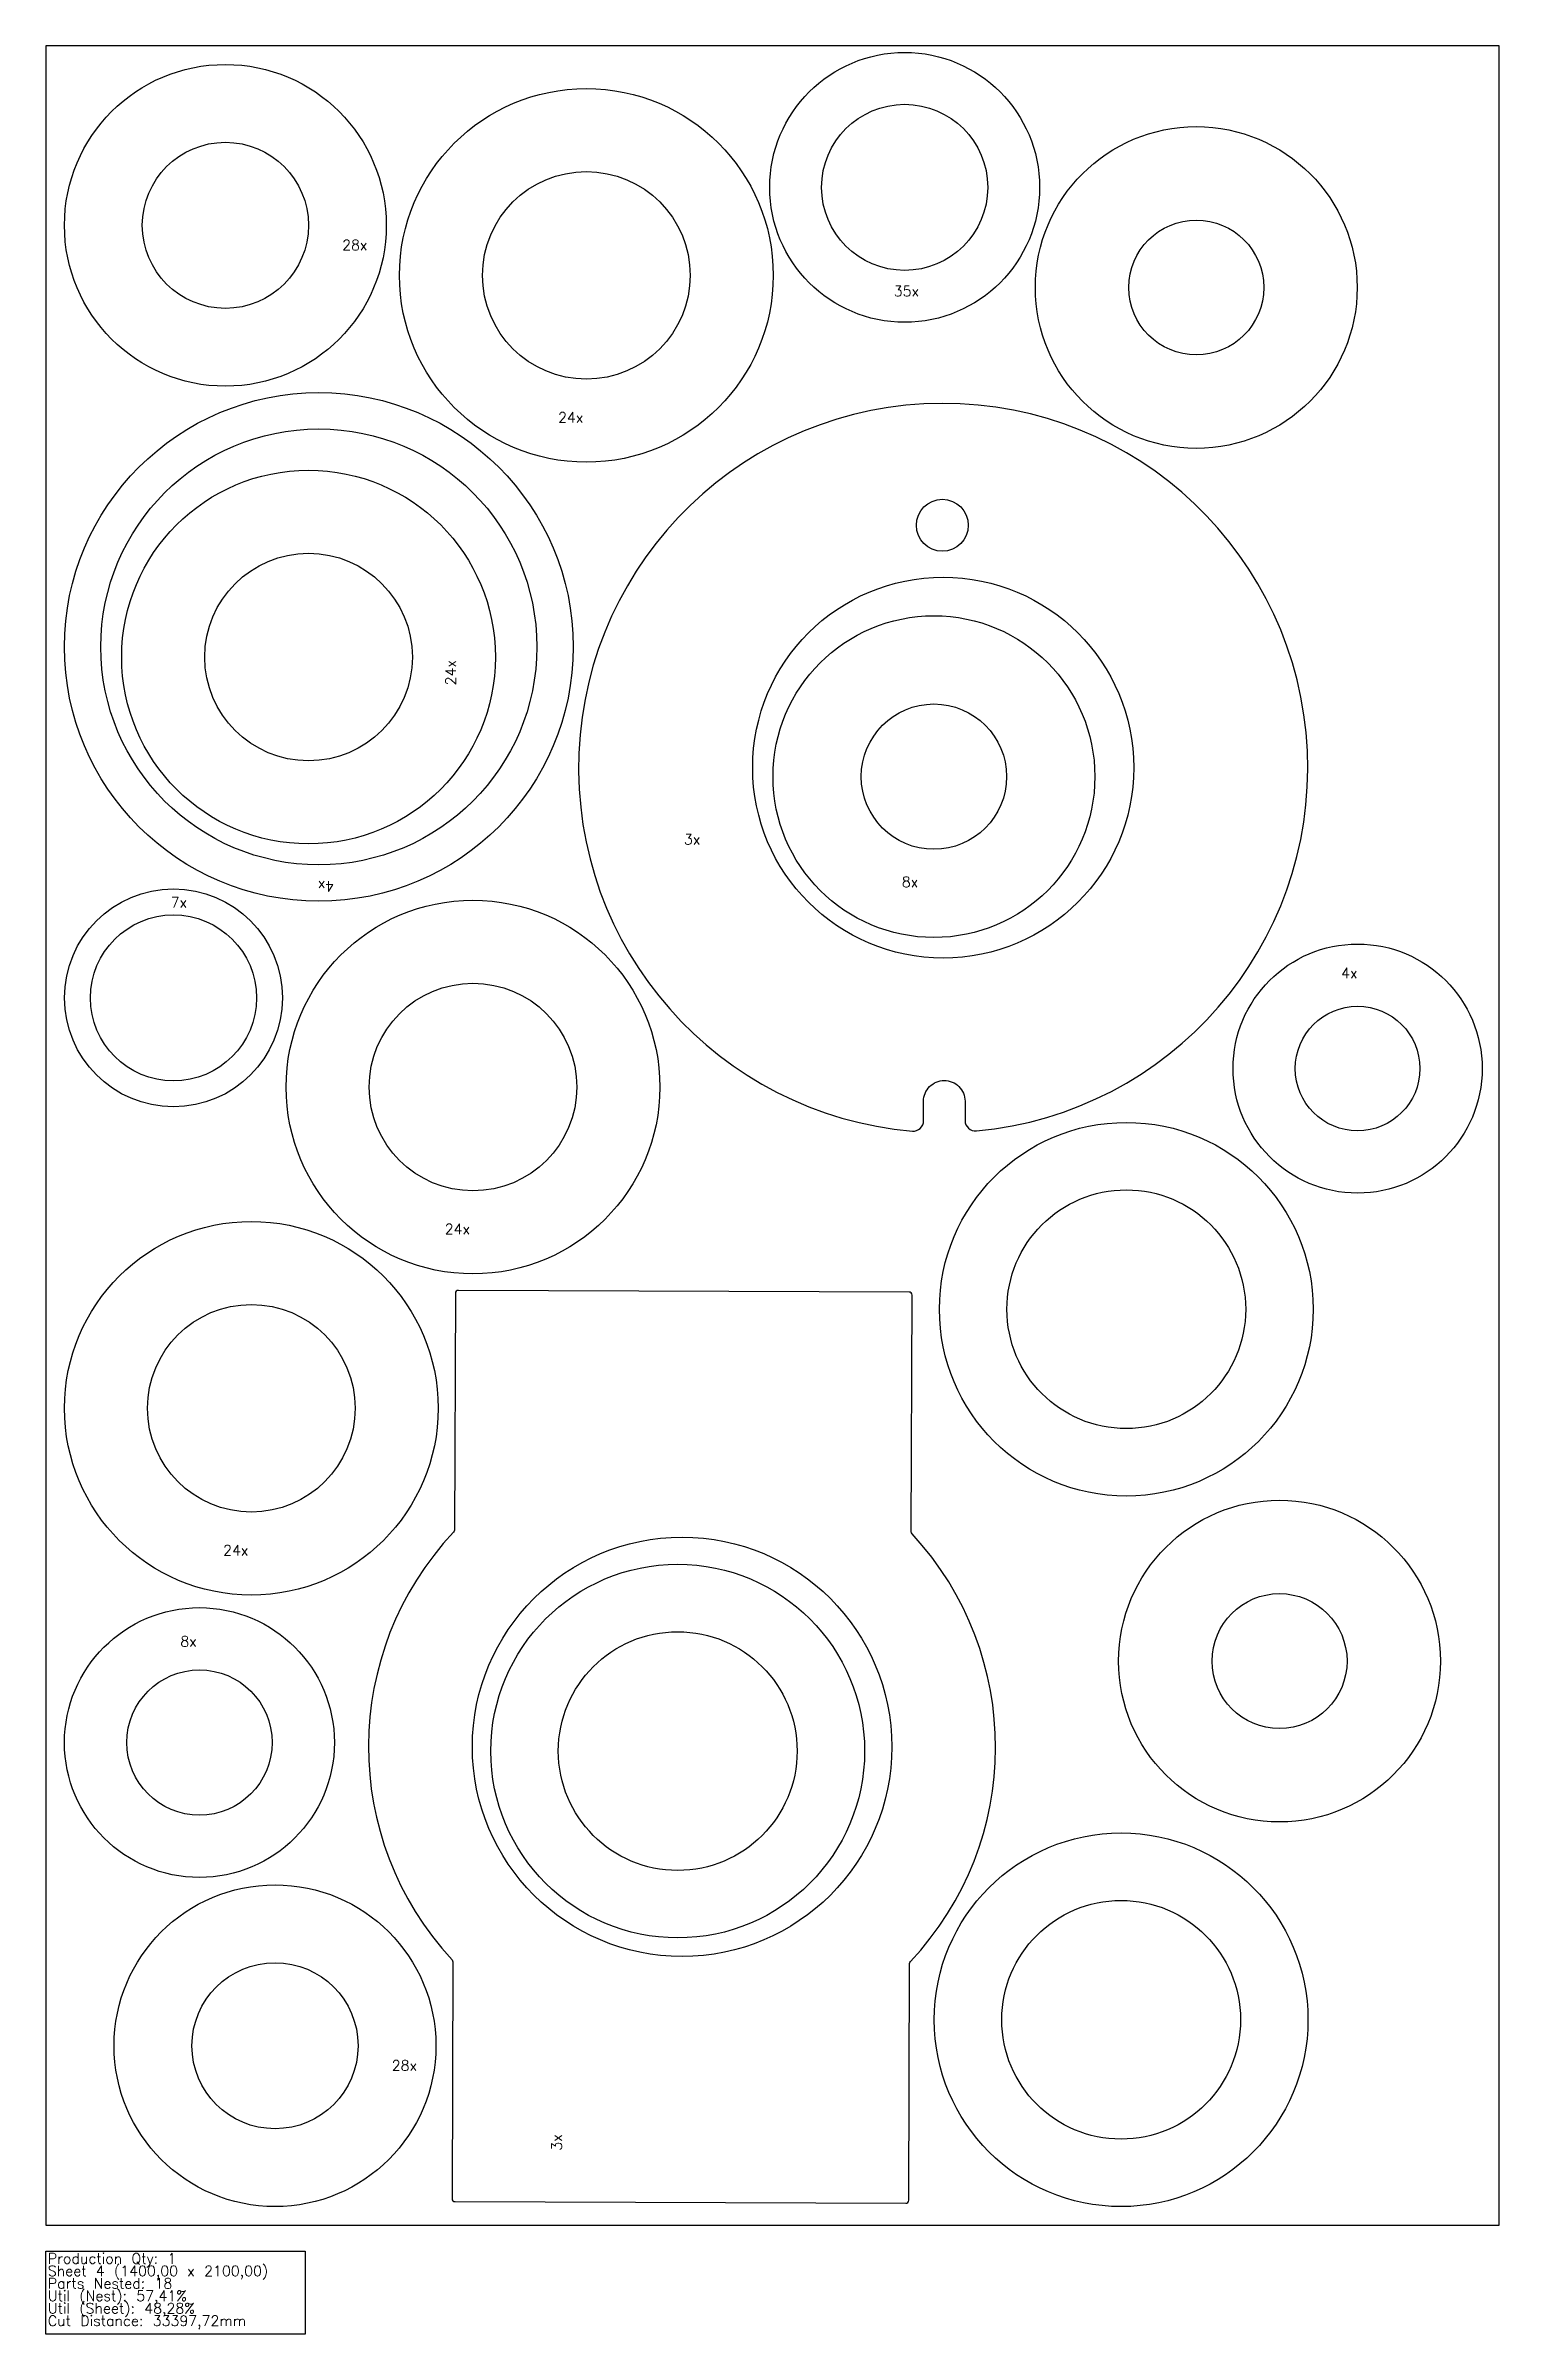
# Model space of a CAD drawing. Header units: millimetres. Extents: x 0 to 5740, y -8658 to -1197.
# Drawn here: x 4340 to 5740, y -8658 to -6453 of the extents above; entities that cross this region are included whole.
import ezdxf

# ---------------------------------------------------------------- set-up
doc = ezdxf.new("R2010")
doc.units = ezdxf.units.MM
for name, color, linetype in [('sheet', 24, 'Continuous'), ('Stats', 7, 'Continuous'), ('Texto', 7, 'Continuous')]:
    doc.layers.add(name, color=color, linetype=linetype)
doc.styles.get("Standard").update_dxf_attribs({"font": 'txt.shx'})

msp = doc.modelspace()

# ---------------------------------------------------------------- texts
at = {"layer": 'Stats', "color": 60}
for s, p in [('Sheet 4 (1400,00 x 2100,00)', (4342, -8601.8)), ('Production Qty: 1', (4342, -8589.8)), ('Parts Nested: 18', (4342, -8613.8)), ('Util (Nest): 57,41%', (4342, -8625.8)), ('Cut Distance: 33397,72mm', (4342, -8649.8)), ('Util (Sheet): 48,28%', (4342, -8637.8))]:
    msp.add_text(s, height=10, dxfattribs=at).set_placement(p)
at = {"layer": 'Texto', "color": 3, "char_height": 10, "width": 86.148, "attachment_point": 1}
for s, insert in [('{\\C1;28x}', (4625.5, -6639.8)), ('{\\C1;35x}', (5156.8, -6684.2)), ('{\\C1;24x}', (4833.4, -6805.9)), ('{\\C1;8x}', (5164.6, -7253.4)), ('{\\C1;7x}', (4460.3, -7273.1)), ('{\\C1;4x}', (5587.7, -7341.2)), ('{\\C1;24x}', (4724.3, -7587.9)), ('{\\C1;24x}', (4510.8, -7897.4)), ('{\\C1;8x}', (4469.6, -7985.2)), ('{\\C1;28x}', (4673.2, -8393.8))]:
    msp.add_mtext(s, dxfattribs=dict(at, insert=insert))
for s, insert, rotation in [('{\\C1;24x}', (4725, -7069.1), 90), ('{\\C1;3x}', (4954.7, -7212.4), 0.1927), ('{\\C1;4x}', (4617.9, -7267.6), 180), ('{\\C1;3x}', (4827.1, -8480.9), 89.7907)]:
    msp.add_mtext(s, dxfattribs=dict(at, insert=insert, rotation=rotation))

# ---------------------------------------------------------------- linework, layer by layer
at = {"color": 7}
for points in [[(5236.4, -7498.3, 22.722658), (5174.7, -7498.5, 0.440218), (5185.5, -7488.5), (5185.5, -7469.8, -0.414214), (5205.4, -7449.8), (5205.4, -7449.8, -0.414214), (5225.5, -7469.7), (5225.5, -7488.4, 0.440218)], [(5168.3, -8531.6, 0.414214), (5171.3, -8528.6), (5172.1, -8300.7, -0.189934), (5172.9, -8298.6, 0.394085), (5174.4, -7886.6, -0.189934), (5173.6, -7884.5), (5174.5, -7656.6, 0.414214), (5171.5, -7653.6), (4737.5, -7652, 0.414214), (4734.5, -7655), (4733.6, -7882.9, -0.189934), (4732.8, -7885, 0.394085), (4731.3, -8297, -0.189934), (4732.1, -8299.1), (4731.3, -8527, 0.414214), (4734.3, -8530)]]:
    msp.add_lwpolyline(points, format="xyb", close=True, dxfattribs=at)
for centre, radius in [((5167.3, -6589.2), 130), ((4513, -6625.8), 155), ((4860.7, -6674), 180), ((5167.3, -6589.2), 80), ((4513, -6625.8), 80), ((4860.7, -6674), 100), ((4603, -7032), 245), ((4603, -7032), 210), ((4593.1, -7041.8), 180), ((5203.6, -6914.8), 25), ((4593.1, -7041.8), 100), ((5204.4, -7148.3), 183.5), ((5195.5, -7157), 155), ((5195.5, -7157), 70), ((4463, -7370.2), 105), ((4751.5, -7456.1), 180), ((4463, -7370.2), 80), ((5603.6, -7438.3), 120), ((4751.5, -7456.1), 100), ((5603.6, -7438.3), 60), ((5380.8, -7670.2), 180), ((5380.8, -7670.2), 115), ((4538, -7765.6), 180), ((4538, -7765.6), 100), ((4952.9, -8091.8), 202), ((4948.7, -8095.9), 180), ((4488, -8087.7), 130), ((4948.7, -8095.9), 115), ((4488, -8087.7), 70), ((5375.8, -8354.8), 180), ((4560.8, -8379.8), 155), ((5375.8, -8354.8), 115), ((4560.8, -8379.8), 80)]:
    msp.add_circle(centre, radius, dxfattribs=at)
for centre, radius in [((5448.2, -6685.7), 155), ((5448.2, -6685.7), 65), ((5528.4, -8009.2), 155), ((5528.4, -8009.2), 65)]:
    msp.add_circle(centre, radius)
at = {"layer": 'sheet', "color": 7}
msp.add_lwpolyline([(4340, -8552.8), (5740, -8552.8), (5740, -6452.8), (4340, -6452.8)], close=True, dxfattribs=at)
at = {"layer": 'Stats', "color": 151}
msp.add_lwpolyline([(4340, -8577.8), (4590, -8577.8), (4590, -8657.8), (4340, -8657.8), (4340, -8577.8)], close=True, dxfattribs=at)

msp.set_redraw_order([(e.dxf.handle, doc.entitydb.next_handle()) for e in msp.query("TEXT MTEXT ATTDEF DIMENSION ARC_DIMENSION")])  # texts and dimensions are drawn at this point

doc.saveas('drawing.dxf')
